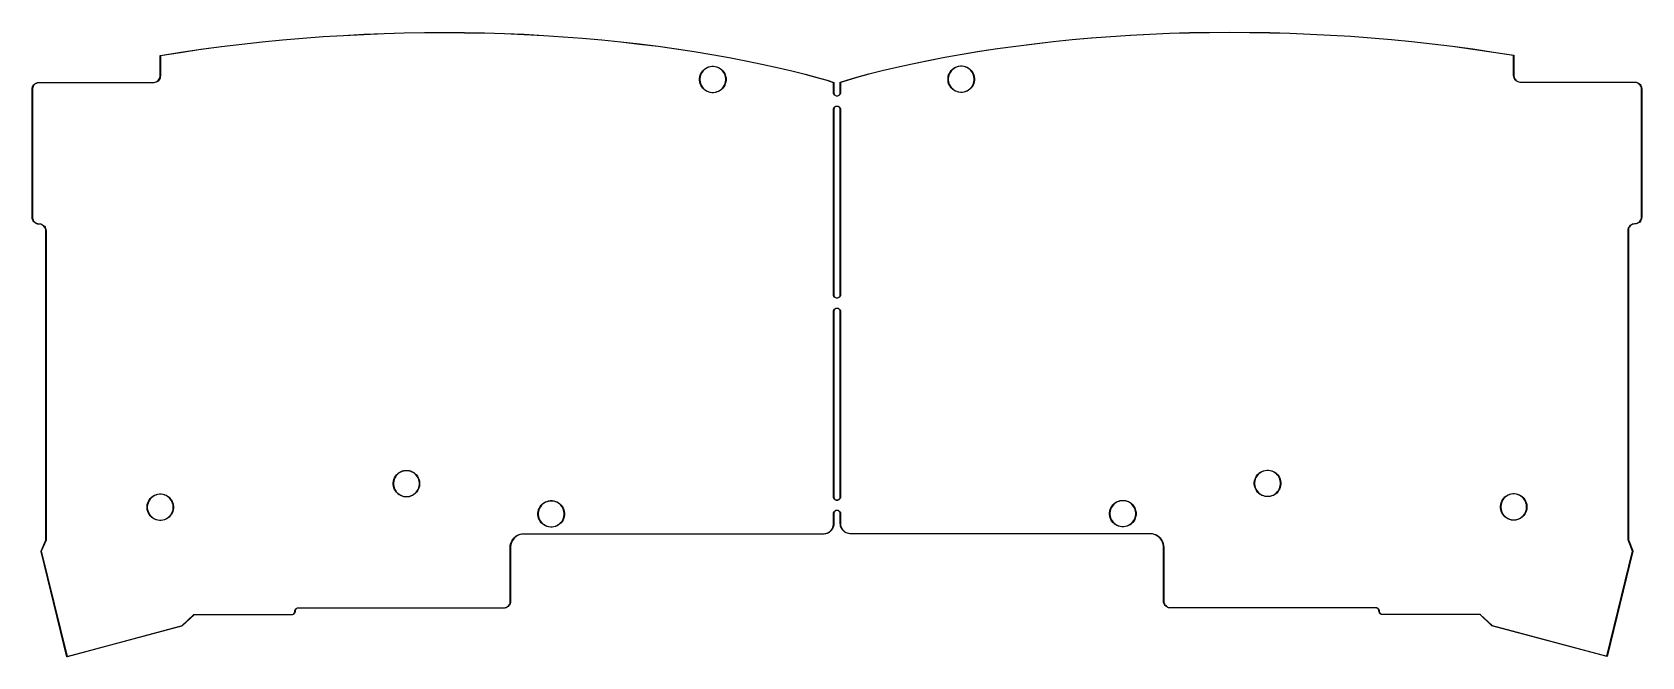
# Model space of a CAD drawing. Extents: x 5.8 to 16.4, y -5.9 to -1.8.
import ezdxf

# ---------------------------------------------------------------- set-up
doc = ezdxf.new("R2010")
doc.units = 0
doc.header["$MEASUREMENT"] = 0
doc.layers.add('BLACK', color=7, linetype='CONTINUOUS')

msp = doc.modelspace()

# ---------------------------------------------------------------- linework, layer by layer
at = {"layer": 'BLACK', "linetype": 'CONTINUOUS'}
for p, q in [((8.094, -1.813), (8.228, -1.81)), ((8.228, -1.81), (8.361, -1.807)), ((8.361, -1.809), (8.228, -1.812)), ((8.228, -1.81), (8.228, -1.81)), ((8.228, -1.81), (8.228, -1.81)), ((8.361, -1.807), (8.361, -1.807)), ((8.361, -1.807), (8.361, -1.807)), ((8.361, -1.807), (8.494, -1.807)), ((8.494, -1.809), (8.361, -1.809)), ((8.494, -1.807), (8.494, -1.807)), ((8.494, -1.807), (8.494, -1.807)), ((8.494, -1.807), (8.626, -1.808)), ((8.626, -1.81), (8.494, -1.809)), ((8.626, -1.808), (8.626, -1.808)), ((8.626, -1.808), (8.626, -1.808)), ((8.626, -1.808), (8.758, -1.81)), ((8.758, -1.812), (8.626, -1.81)), ((13.29, -1.812), (13.421, -1.808)), ((13.421, -1.808), (13.553, -1.806)), ((13.421, -1.808), (13.421, -1.808)), ((13.421, -1.808), (13.421, -1.808)), ((13.553, -1.808), (13.421, -1.81)), ((13.553, -1.806), (13.686, -1.805)), ((13.553, -1.806), (13.553, -1.806)), ((13.553, -1.806), (13.553, -1.806)), ((13.686, -1.807), (13.553, -1.808)), ((13.686, -1.805), (13.686, -1.805)), ((13.686, -1.805), (13.686, -1.805)), ((13.686, -1.805), (13.819, -1.806)), ((13.819, -1.808), (13.686, -1.807)), ((13.819, -1.806), (13.819, -1.806)), ((13.819, -1.806), (13.819, -1.806)), ((13.819, -1.806), (13.952, -1.808)), ((13.952, -1.81), (13.819, -1.808)), ((13.952, -1.808), (13.952, -1.808)), ((13.952, -1.808), (13.952, -1.808)), ((13.952, -1.808), (14.086, -1.812)), ((14.085, -1.814), (13.952, -1.81)), ((6.883, -1.918), (7.018, -1.9)), ((7.018, -1.902), (6.884, -1.92)), ((7.018, -1.9), (7.153, -1.884)), ((7.153, -1.886), (7.018, -1.902)), ((7.018, -1.9), (7.018, -1.9)), ((7.018, -1.9), (7.018, -1.9)), ((7.153, -1.884), (7.288, -1.869)), ((7.288, -1.871), (7.153, -1.886)), ((7.153, -1.884), (7.153, -1.884)), ((7.153, -1.884), (7.153, -1.884)), ((7.288, -1.869), (7.423, -1.856)), ((7.423, -1.858), (7.288, -1.871)), ((7.288, -1.869), (7.288, -1.869)), ((7.288, -1.869), (7.288, -1.869)), ((7.423, -1.856), (7.557, -1.844)), ((7.557, -1.846), (7.423, -1.858)), ((7.423, -1.856), (7.423, -1.856)), ((7.423, -1.856), (7.423, -1.856)), ((7.557, -1.844), (7.692, -1.834)), ((7.692, -1.836), (7.557, -1.846)), ((7.557, -1.844), (7.557, -1.844)), ((7.557, -1.844), (7.557, -1.844)), ((7.692, -1.834), (7.826, -1.826)), ((7.826, -1.828), (7.692, -1.836)), ((7.692, -1.834), (7.692, -1.834)), ((7.692, -1.834), (7.692, -1.834)), ((7.826, -1.826), (7.96, -1.819)), ((7.96, -1.821), (7.826, -1.828)), ((7.826, -1.826), (7.826, -1.826)), ((7.826, -1.826), (7.826, -1.826)), ((7.96, -1.819), (8.094, -1.813)), ((8.094, -1.815), (7.96, -1.821)), ((7.96, -1.819), (7.96, -1.819)), ((7.96, -1.819), (7.96, -1.819)), ((8.228, -1.812), (8.094, -1.815)), ((8.094, -1.813), (8.094, -1.813)), ((8.094, -1.813), (8.094, -1.813)), ((8.758, -1.81), (8.758, -1.81)), ((8.758, -1.81), (8.758, -1.81)), ((8.758, -1.81), (8.89, -1.814)), ((8.89, -1.816), (8.758, -1.812)), ((8.89, -1.814), (8.89, -1.814)), ((8.89, -1.814), (8.89, -1.814)), ((8.89, -1.814), (9.02, -1.819)), ((9.02, -1.821), (8.89, -1.816)), ((9.02, -1.819), (9.02, -1.819)), ((9.02, -1.819), (9.02, -1.819)), ((9.02, -1.819), (9.15, -1.826)), ((9.15, -1.828), (9.02, -1.821)), ((9.15, -1.826), (9.15, -1.826)), ((9.15, -1.826), (9.15, -1.826)), ((9.15, -1.826), (9.279, -1.835)), ((9.279, -1.837), (9.15, -1.828)), ((9.279, -1.835), (9.279, -1.835)), ((9.279, -1.835), (9.279, -1.835)), ((9.279, -1.835), (9.407, -1.845)), ((9.407, -1.847), (9.279, -1.837)), ((9.407, -1.845), (9.407, -1.845)), ((9.407, -1.845), (9.407, -1.845)), ((9.407, -1.845), (9.534, -1.856)), ((9.534, -1.858), (9.407, -1.847)), ((9.534, -1.856), (9.534, -1.856)), ((9.534, -1.856), (9.534, -1.856)), ((9.534, -1.856), (9.66, -1.869)), ((9.66, -1.871), (9.534, -1.858)), ((9.66, -1.869), (9.66, -1.869)), ((9.66, -1.869), (9.66, -1.869)), ((9.66, -1.869), (9.784, -1.883)), ((9.784, -1.885), (9.66, -1.871)), ((9.784, -1.883), (9.784, -1.883)), ((9.784, -1.883), (9.784, -1.883)), ((9.784, -1.883), (9.907, -1.898)), ((9.907, -1.9), (9.784, -1.885)), ((9.907, -1.898), (9.907, -1.898)), ((9.907, -1.898), (9.907, -1.898)), ((9.907, -1.898), (10.028, -1.915)), ((10.027, -1.917), (9.907, -1.9)), ((10.028, -1.915), (10.028, -1.915)), ((10.028, -1.915), (10.028, -1.915)), ((10.028, -1.915), (10.146, -1.933)), ((12.033, -1.931), (12.152, -1.913)), ((12.152, -1.915), (12.034, -1.933)), ((12.152, -1.913), (12.273, -1.897)), ((12.273, -1.899), (12.152, -1.915)), ((12.152, -1.913), (12.152, -1.913)), ((12.152, -1.913), (12.152, -1.913)), ((12.273, -1.897), (12.395, -1.881)), ((12.396, -1.883), (12.273, -1.899)), ((12.273, -1.897), (12.273, -1.897)), ((12.273, -1.897), (12.273, -1.897)), ((12.395, -1.881), (12.52, -1.867)), ((12.395, -1.881), (12.395, -1.881)), ((12.395, -1.881), (12.395, -1.881)), ((12.52, -1.869), (12.396, -1.883)), ((12.52, -1.867), (12.645, -1.854)), ((12.646, -1.856), (12.52, -1.869)), ((12.52, -1.867), (12.52, -1.867)), ((12.52, -1.867), (12.52, -1.867)), ((12.645, -1.854), (12.772, -1.843)), ((12.645, -1.854), (12.645, -1.854)), ((12.645, -1.854), (12.645, -1.854)), ((12.773, -1.845), (12.646, -1.856)), ((12.772, -1.843), (12.9, -1.833)), ((12.772, -1.843), (12.772, -1.843)), ((12.772, -1.843), (12.772, -1.843)), ((12.901, -1.835), (12.773, -1.845)), ((12.9, -1.833), (13.029, -1.824)), ((12.9, -1.833), (12.9, -1.833)), ((12.9, -1.833), (12.9, -1.833)), ((13.03, -1.826), (12.901, -1.835)), ((13.029, -1.824), (13.159, -1.817)), ((13.029, -1.824), (13.029, -1.824)), ((13.029, -1.824), (13.029, -1.824)), ((13.159, -1.819), (13.03, -1.826)), ((13.159, -1.817), (13.29, -1.812)), ((13.29, -1.814), (13.159, -1.819)), ((13.159, -1.817), (13.159, -1.817)), ((13.159, -1.817), (13.159, -1.817)), ((13.421, -1.81), (13.29, -1.814)), ((13.29, -1.812), (13.29, -1.812)), ((13.29, -1.812), (13.29, -1.812)), ((14.219, -1.819), (14.085, -1.814)), ((14.086, -1.812), (14.086, -1.812)), ((14.086, -1.812), (14.086, -1.812)), ((14.086, -1.812), (14.219, -1.817)), ((14.219, -1.817), (14.219, -1.817)), ((14.219, -1.817), (14.219, -1.817)), ((14.219, -1.817), (14.354, -1.824)), ((14.353, -1.826), (14.219, -1.819)), ((14.488, -1.834), (14.353, -1.826)), ((14.354, -1.824), (14.354, -1.824)), ((14.354, -1.824), (14.354, -1.824)), ((14.354, -1.824), (14.488, -1.832)), ((14.488, -1.832), (14.488, -1.832)), ((14.488, -1.832), (14.488, -1.832)), ((14.488, -1.832), (14.622, -1.842)), ((14.622, -1.844), (14.488, -1.834)), ((14.622, -1.842), (14.622, -1.842)), ((14.622, -1.842), (14.622, -1.842)), ((14.622, -1.842), (14.757, -1.854)), ((14.757, -1.856), (14.622, -1.844)), ((14.757, -1.854), (14.757, -1.854)), ((14.757, -1.854), (14.757, -1.854)), ((14.757, -1.854), (14.892, -1.867)), ((14.892, -1.869), (14.757, -1.856)), ((14.892, -1.867), (14.892, -1.867)), ((14.892, -1.867), (14.892, -1.867)), ((14.892, -1.867), (15.027, -1.882)), ((15.026, -1.884), (14.892, -1.869)), ((15.161, -1.9), (15.026, -1.884)), ((15.027, -1.882), (15.027, -1.882)), ((15.027, -1.882), (15.027, -1.882)), ((15.027, -1.882), (15.161, -1.898)), ((15.161, -1.898), (15.161, -1.898)), ((15.161, -1.898), (15.161, -1.898)), ((15.161, -1.898), (15.296, -1.916)), ((15.296, -1.918), (15.161, -1.9)), ((15.296, -1.916), (15.296, -1.916)), ((15.296, -1.916), (15.296, -1.916)), ((15.296, -1.916), (15.431, -1.936)), ((6.613, -1.96), (6.613, -1.959)), ((6.613, -1.959), (6.613, -1.959)), ((6.613, -1.959), (6.613, -1.959)), ((6.613, -1.959), (6.613, -1.959)), ((6.613, -1.959), (6.613, -1.959)), ((6.613, -1.959), (6.613, -1.959)), ((6.613, -1.959), (6.613, -1.959)), ((6.613, -1.959), (6.613, -1.959)), ((6.613, -1.959), (6.613, -1.959)), ((6.613, -1.959), (6.614, -1.959)), ((6.613, -2.093), (6.613, -1.96)), ((6.614, -1.959), (6.748, -1.938)), ((6.749, -1.94), (6.615, -1.96)), ((6.615, -1.96), (6.615, -2.093)), ((6.748, -1.938), (6.883, -1.918)), ((6.748, -1.938), (6.748, -1.938)), ((6.748, -1.938), (6.748, -1.938)), ((6.884, -1.92), (6.749, -1.94)), ((6.883, -1.918), (6.883, -1.918)), ((6.883, -1.918), (6.883, -1.918)), ((10.146, -1.935), (10.027, -1.917)), ((10.146, -1.933), (10.146, -1.933)), ((10.146, -1.933), (10.146, -1.933)), ((10.146, -1.933), (10.263, -1.953)), ((10.262, -1.954), (10.146, -1.935)), ((10.376, -1.975), (10.262, -1.954)), ((10.263, -1.953), (10.263, -1.953)), ((10.263, -1.953), (10.263, -1.953)), ((10.263, -1.953), (10.376, -1.973)), ((10.376, -1.973), (10.376, -1.973)), ((10.376, -1.973), (10.376, -1.973)), ((10.376, -1.973), (10.486, -1.994)), ((10.486, -1.996), (10.376, -1.975)), ((10.486, -1.994), (10.486, -1.994)), ((10.486, -1.994), (10.486, -1.994)), ((10.486, -1.994), (10.593, -2.016)), ((10.592, -2.018), (10.486, -1.996)), ((10.694, -2.04), (10.592, -2.018)), ((10.593, -2.016), (10.593, -2.016)), ((10.593, -2.016), (10.593, -2.016)), ((10.593, -2.016), (10.695, -2.038)), ((11.485, -2.036), (11.587, -2.014)), ((11.587, -2.016), (11.485, -2.038)), ((11.587, -2.014), (11.693, -1.992)), ((11.694, -1.994), (11.587, -2.016)), ((11.587, -2.014), (11.587, -2.014)), ((11.587, -2.014), (11.587, -2.014)), ((11.693, -1.992), (11.803, -1.971)), ((11.693, -1.992), (11.693, -1.992)), ((11.693, -1.992), (11.693, -1.992)), ((11.804, -1.973), (11.694, -1.994)), ((11.803, -1.971), (11.917, -1.951)), ((11.803, -1.971), (11.803, -1.971)), ((11.803, -1.971), (11.803, -1.971)), ((11.917, -1.953), (11.804, -1.973)), ((11.917, -1.951), (12.033, -1.931)), ((12.034, -1.933), (11.917, -1.953)), ((11.917, -1.951), (11.917, -1.951)), ((11.917, -1.951), (11.917, -1.951)), ((12.033, -1.931), (12.033, -1.931)), ((12.033, -1.931), (12.033, -1.931)), ((15.431, -1.938), (15.296, -1.918)), ((15.431, -1.936), (15.431, -1.936)), ((15.431, -1.936), (15.431, -1.936)), ((15.431, -1.936), (15.566, -1.957)), ((15.565, -1.959), (15.431, -1.938)), ((15.565, -2.091), (15.565, -1.959)), ((15.566, -1.957), (15.566, -1.957)), ((15.566, -1.957), (15.566, -1.957)), ((15.566, -1.957), (15.566, -1.957)), ((15.566, -1.957), (15.566, -1.957)), ((15.566, -1.957), (15.567, -1.957)), ((15.567, -1.957), (15.567, -1.957)), ((15.567, -1.957), (15.567, -1.958)), ((15.567, -1.958), (15.567, -1.958)), ((15.567, -1.958), (15.567, -1.958)), ((15.567, -1.958), (15.567, -1.958)), ((15.567, -1.958), (15.567, -2.091)), ((6.588, -2.133), (6.594, -2.129)), ((6.599, -2.128), (6.592, -2.133)), ((6.594, -2.129), (6.6, -2.124)), ((6.604, -2.123), (6.599, -2.128)), ((6.6, -2.124), (6.605, -2.118)), ((6.609, -2.116), (6.604, -2.123)), ((6.605, -2.118), (6.609, -2.112)), ((6.609, -2.112), (6.611, -2.105)), ((6.612, -2.109), (6.609, -2.116)), ((6.611, -2.105), (6.613, -2.097)), ((6.614, -2.101), (6.612, -2.109)), ((6.613, -2.097), (6.613, -2.093)), ((6.613, -2.093), (6.613, -2.093)), ((6.615, -2.093), (6.614, -2.101)), ((10.181, -2.112), (10.182, -2.1)), ((10.181, -2.123), (10.181, -2.112)), ((10.181, -2.112), (10.181, -2.112)), ((10.182, -2.134), (10.181, -2.123)), ((10.182, -2.1), (10.185, -2.089)), ((10.184, -2.101), (10.183, -2.112)), ((10.183, -2.112), (10.183, -2.123)), ((10.183, -2.123), (10.184, -2.134)), ((10.187, -2.09), (10.184, -2.101)), ((10.185, -2.089), (10.19, -2.079)), ((10.191, -2.079), (10.187, -2.09)), ((10.19, -2.079), (10.195, -2.069)), ((10.197, -2.07), (10.191, -2.079)), ((10.195, -2.069), (10.202, -2.06)), ((10.204, -2.061), (10.197, -2.07)), ((10.202, -2.06), (10.211, -2.052)), ((10.212, -2.053), (10.204, -2.061)), ((10.211, -2.052), (10.22, -2.045)), ((10.221, -2.046), (10.212, -2.053)), ((10.22, -2.045), (10.23, -2.039)), ((10.23, -2.04), (10.221, -2.046)), ((10.23, -2.039), (10.24, -2.034)), ((10.241, -2.036), (10.23, -2.04)), ((10.24, -2.034), (10.251, -2.031)), ((10.252, -2.033), (10.241, -2.036)), ((10.251, -2.031), (10.263, -2.03)), ((10.263, -2.032), (10.252, -2.033)), ((10.263, -2.03), (10.274, -2.03)), ((10.274, -2.032), (10.263, -2.032)), ((10.274, -2.03), (10.285, -2.031)), ((10.285, -2.033), (10.274, -2.032)), ((10.285, -2.031), (10.296, -2.034)), ((10.296, -2.036), (10.285, -2.033)), ((10.296, -2.034), (10.307, -2.039)), ((10.306, -2.04), (10.296, -2.036)), ((10.316, -2.046), (10.306, -2.04)), ((10.307, -2.039), (10.317, -2.045)), ((10.325, -2.053), (10.316, -2.046)), ((10.317, -2.045), (10.326, -2.052)), ((10.333, -2.061), (10.325, -2.053)), ((10.326, -2.052), (10.334, -2.06)), ((10.34, -2.07), (10.333, -2.061)), ((10.334, -2.06), (10.341, -2.069)), ((10.345, -2.079), (10.34, -2.07)), ((10.341, -2.069), (10.347, -2.079)), ((10.35, -2.09), (10.345, -2.079)), ((10.347, -2.079), (10.351, -2.089)), ((10.352, -2.101), (10.35, -2.09)), ((10.351, -2.089), (10.354, -2.1)), ((10.354, -2.112), (10.352, -2.101)), ((10.352, -2.134), (10.354, -2.123)), ((10.354, -2.1), (10.356, -2.112)), ((10.354, -2.123), (10.354, -2.112)), ((10.356, -2.123), (10.354, -2.134)), ((10.356, -2.112), (10.356, -2.123)), ((10.79, -2.063), (10.694, -2.04)), ((10.695, -2.038), (10.695, -2.038)), ((10.695, -2.038), (10.695, -2.038)), ((10.695, -2.038), (10.791, -2.061)), ((10.879, -2.085), (10.79, -2.063)), ((10.791, -2.061), (10.791, -2.061)), ((10.791, -2.061), (10.791, -2.061)), ((10.791, -2.061), (10.88, -2.083)), ((10.959, -2.107), (10.879, -2.085)), ((10.88, -2.083), (10.88, -2.083)), ((10.88, -2.083), (10.88, -2.083)), ((10.88, -2.083), (10.959, -2.105)), ((10.959, -2.105), (10.959, -2.105)), ((10.959, -2.105), (10.959, -2.105)), ((10.959, -2.105), (11.025, -2.123)), ((11.024, -2.125), (10.959, -2.107)), ((11.067, -2.139), (11.024, -2.125)), ((11.025, -2.123), (11.025, -2.123)), ((11.025, -2.123), (11.025, -2.123)), ((11.025, -2.123), (11.068, -2.137)), ((11.112, -2.135), (11.155, -2.122)), ((11.156, -2.124), (11.113, -2.137)), ((11.155, -2.122), (11.221, -2.103)), ((11.155, -2.122), (11.155, -2.122)), ((11.155, -2.122), (11.155, -2.122)), ((11.221, -2.105), (11.156, -2.124)), ((11.221, -2.103), (11.3, -2.081)), ((11.3, -2.083), (11.221, -2.105)), ((11.221, -2.103), (11.221, -2.103)), ((11.221, -2.103), (11.221, -2.103)), ((11.3, -2.081), (11.389, -2.059)), ((11.389, -2.061), (11.3, -2.083)), ((11.3, -2.081), (11.3, -2.081)), ((11.3, -2.081), (11.3, -2.081)), ((11.389, -2.059), (11.485, -2.036)), ((11.485, -2.038), (11.389, -2.061)), ((11.389, -2.059), (11.389, -2.059)), ((11.389, -2.059), (11.389, -2.059)), ((11.485, -2.036), (11.485, -2.036)), ((11.485, -2.036), (11.485, -2.036)), ((11.824, -2.11), (11.825, -2.098)), ((11.824, -2.121), (11.824, -2.11)), ((11.824, -2.11), (11.824, -2.11)), ((11.825, -2.133), (11.824, -2.121)), ((11.825, -2.098), (11.828, -2.087)), ((11.827, -2.099), (11.826, -2.11)), ((11.826, -2.11), (11.826, -2.121)), ((11.826, -2.121), (11.827, -2.132)), ((11.83, -2.088), (11.827, -2.099)), ((11.828, -2.087), (11.833, -2.077)), ((11.834, -2.078), (11.83, -2.088)), ((11.833, -2.077), (11.838, -2.067)), ((11.84, -2.068), (11.834, -2.078)), ((11.838, -2.067), (11.845, -2.058)), ((11.847, -2.059), (11.84, -2.068)), ((11.845, -2.058), (11.854, -2.05)), ((11.855, -2.051), (11.847, -2.059)), ((11.854, -2.05), (11.863, -2.043)), ((11.864, -2.044), (11.855, -2.051)), ((11.863, -2.043), (11.873, -2.037)), ((11.873, -2.039), (11.864, -2.044)), ((11.873, -2.037), (11.883, -2.033)), ((11.884, -2.034), (11.873, -2.039)), ((11.883, -2.033), (11.894, -2.03)), ((11.895, -2.031), (11.884, -2.034)), ((11.894, -2.03), (11.906, -2.028)), ((11.906, -2.03), (11.895, -2.031)), ((11.906, -2.028), (11.917, -2.028)), ((11.917, -2.03), (11.906, -2.03)), ((11.917, -2.028), (11.928, -2.03)), ((11.928, -2.031), (11.917, -2.03)), ((11.928, -2.03), (11.939, -2.033)), ((11.939, -2.034), (11.928, -2.031)), ((11.939, -2.033), (11.95, -2.037)), ((11.949, -2.039), (11.939, -2.034)), ((11.959, -2.044), (11.949, -2.039)), ((11.95, -2.037), (11.96, -2.043)), ((11.968, -2.051), (11.959, -2.044)), ((11.96, -2.043), (11.969, -2.05)), ((11.976, -2.059), (11.968, -2.051)), ((11.969, -2.05), (11.977, -2.058)), ((11.983, -2.068), (11.976, -2.059)), ((11.977, -2.058), (11.984, -2.067)), ((11.988, -2.078), (11.983, -2.068)), ((11.984, -2.067), (11.99, -2.077)), ((11.993, -2.088), (11.988, -2.078)), ((11.99, -2.077), (11.994, -2.087)), ((11.995, -2.099), (11.993, -2.088)), ((11.994, -2.087), (11.997, -2.098)), ((11.997, -2.11), (11.995, -2.099)), ((11.995, -2.132), (11.997, -2.121)), ((11.997, -2.098), (11.999, -2.11)), ((11.997, -2.121), (11.997, -2.11)), ((11.999, -2.121), (11.997, -2.133)), ((11.999, -2.11), (11.999, -2.121)), ((15.566, -2.099), (15.565, -2.091)), ((15.565, -2.091), (15.565, -2.091)), ((15.568, -2.107), (15.566, -2.099)), ((15.567, -2.091), (15.567, -2.091)), ((15.567, -2.091), (15.567, -2.091)), ((15.567, -2.091), (15.567, -2.095)), ((15.567, -2.095), (15.568, -2.103)), ((15.568, -2.103), (15.571, -2.11)), ((15.571, -2.114), (15.568, -2.107)), ((15.571, -2.11), (15.575, -2.116)), ((15.575, -2.121), (15.571, -2.114)), ((15.575, -2.116), (15.579, -2.122)), ((15.581, -2.126), (15.575, -2.121)), ((15.579, -2.122), (15.585, -2.127)), ((15.588, -2.131), (15.581, -2.126)), ((15.585, -2.127), (15.592, -2.131)), ((5.767, -2.174), (5.769, -2.167)), ((5.767, -2.182), (5.767, -2.174)), ((5.767, -3.029), (5.767, -2.182)), ((5.767, -2.182), (5.767, -2.182)), ((5.769, -2.167), (5.773, -2.16)), ((5.77, -2.171), (5.769, -2.179)), ((5.769, -2.179), (5.769, -2.182)), ((5.769, -2.182), (5.769, -2.182)), ((5.769, -2.182), (5.769, -3.029)), ((5.773, -2.164), (5.77, -2.171)), ((5.773, -2.16), (5.777, -2.153)), ((5.776, -2.157), (5.773, -2.164)), ((5.781, -2.151), (5.776, -2.157)), ((5.777, -2.153), (5.783, -2.147)), ((5.787, -2.147), (5.781, -2.151)), ((5.783, -2.147), (5.789, -2.143)), ((5.794, -2.143), (5.787, -2.147)), ((5.789, -2.143), (5.797, -2.14)), ((5.801, -2.14), (5.794, -2.143)), ((5.797, -2.14), (5.804, -2.138)), ((5.808, -2.139), (5.801, -2.14)), ((5.804, -2.138), (5.812, -2.137)), ((5.812, -2.139), (5.808, -2.139)), ((5.812, -2.137), (5.812, -2.137)), ((5.812, -2.137), (6.569, -2.137)), ((6.569, -2.139), (5.812, -2.139)), ((5.812, -2.139), (5.812, -2.139)), ((5.812, -2.139), (5.812, -2.139)), ((6.569, -2.137), (6.569, -2.137)), ((6.569, -2.137), (6.569, -2.137)), ((6.569, -2.137), (6.573, -2.137)), ((6.577, -2.138), (6.569, -2.139)), ((6.569, -2.139), (6.569, -2.139)), ((6.573, -2.137), (6.581, -2.135)), ((6.585, -2.136), (6.577, -2.138)), ((6.581, -2.135), (6.588, -2.133)), ((6.592, -2.133), (6.585, -2.136)), ((10.185, -2.146), (10.182, -2.134)), ((10.184, -2.134), (10.187, -2.145)), ((10.19, -2.156), (10.185, -2.146)), ((10.187, -2.145), (10.191, -2.155)), ((10.195, -2.166), (10.19, -2.156)), ((10.191, -2.155), (10.197, -2.165)), ((10.202, -2.175), (10.195, -2.166)), ((10.197, -2.165), (10.204, -2.174)), ((10.211, -2.183), (10.202, -2.175)), ((10.204, -2.174), (10.212, -2.182)), ((10.22, -2.19), (10.211, -2.183)), ((10.212, -2.182), (10.221, -2.189)), ((10.23, -2.196), (10.22, -2.19)), ((10.221, -2.189), (10.23, -2.194)), ((10.23, -2.194), (10.241, -2.199)), ((10.24, -2.2), (10.23, -2.196)), ((10.251, -2.203), (10.24, -2.2)), ((10.241, -2.199), (10.252, -2.202)), ((10.263, -2.205), (10.251, -2.203)), ((10.252, -2.202), (10.263, -2.203)), ((10.263, -2.203), (10.274, -2.203)), ((10.274, -2.205), (10.263, -2.205)), ((10.274, -2.203), (10.285, -2.202)), ((10.285, -2.203), (10.274, -2.205)), ((10.285, -2.202), (10.296, -2.199)), ((10.296, -2.2), (10.285, -2.203)), ((10.296, -2.199), (10.306, -2.194)), ((10.307, -2.196), (10.296, -2.2)), ((10.306, -2.194), (10.316, -2.189)), ((10.317, -2.19), (10.307, -2.196)), ((10.316, -2.189), (10.325, -2.182)), ((10.326, -2.183), (10.317, -2.19)), ((10.325, -2.182), (10.333, -2.174)), ((10.334, -2.175), (10.326, -2.183)), ((10.333, -2.174), (10.34, -2.165)), ((10.341, -2.166), (10.334, -2.175)), ((10.34, -2.165), (10.345, -2.155)), ((10.347, -2.156), (10.341, -2.166)), ((10.345, -2.155), (10.35, -2.145)), ((10.351, -2.146), (10.347, -2.156)), ((10.35, -2.145), (10.352, -2.134)), ((10.354, -2.134), (10.351, -2.146)), ((11.067, -2.205), (11.067, -2.139)), ((11.067, -2.21), (11.067, -2.205)), ((11.069, -2.215), (11.067, -2.21)), ((11.068, -2.137), (11.068, -2.137)), ((11.068, -2.137), (11.068, -2.137)), ((11.068, -2.137), (11.068, -2.137)), ((11.068, -2.137), (11.068, -2.137)), ((11.068, -2.137), (11.068, -2.137)), ((11.068, -2.137), (11.068, -2.137)), ((11.068, -2.137), (11.069, -2.138)), ((11.069, -2.138), (11.069, -2.138)), ((11.069, -2.138), (11.069, -2.138)), ((11.069, -2.138), (11.069, -2.138)), ((11.069, -2.138), (11.069, -2.205)), ((11.069, -2.205), (11.069, -2.207)), ((11.069, -2.207), (11.07, -2.212)), ((11.072, -2.22), (11.069, -2.215)), ((11.07, -2.212), (11.072, -2.217)), ((11.072, -2.217), (11.076, -2.221)), ((11.077, -2.224), (11.072, -2.22)), ((11.076, -2.221), (11.08, -2.224)), ((11.082, -2.226), (11.077, -2.224)), ((11.08, -2.224), (11.085, -2.225)), ((11.087, -2.228), (11.082, -2.226)), ((11.085, -2.225), (11.09, -2.226)), ((11.093, -2.228), (11.087, -2.228)), ((11.09, -2.226), (11.095, -2.225)), ((11.098, -2.226), (11.093, -2.228)), ((11.095, -2.225), (11.1, -2.224)), ((11.103, -2.224), (11.098, -2.226)), ((11.1, -2.224), (11.104, -2.221)), ((11.107, -2.22), (11.103, -2.224)), ((11.104, -2.221), (11.107, -2.217)), ((11.107, -2.217), (11.11, -2.212)), ((11.11, -2.215), (11.107, -2.22)), ((11.11, -2.212), (11.111, -2.207)), ((11.112, -2.21), (11.11, -2.215)), ((11.111, -2.136), (11.111, -2.135)), ((11.111, -2.135), (11.111, -2.135)), ((11.111, -2.135), (11.112, -2.135)), ((11.111, -2.205), (11.111, -2.136)), ((11.111, -2.136), (11.111, -2.136)), ((11.111, -2.136), (11.111, -2.136)), ((11.111, -2.136), (11.111, -2.136)), ((11.111, -2.136), (11.111, -2.136)), ((11.111, -2.207), (11.111, -2.205)), ((11.112, -2.135), (11.112, -2.135)), ((11.112, -2.135), (11.112, -2.135)), ((11.112, -2.135), (11.112, -2.135)), ((11.113, -2.205), (11.112, -2.21)), ((11.113, -2.137), (11.113, -2.205)), ((11.828, -2.144), (11.825, -2.133)), ((11.827, -2.132), (11.83, -2.143)), ((11.833, -2.154), (11.828, -2.144)), ((11.83, -2.143), (11.834, -2.153)), ((11.838, -2.164), (11.833, -2.154)), ((11.834, -2.153), (11.84, -2.163)), ((11.845, -2.173), (11.838, -2.164)), ((11.84, -2.163), (11.847, -2.172)), ((11.854, -2.181), (11.845, -2.173)), ((11.847, -2.172), (11.855, -2.18)), ((11.863, -2.188), (11.854, -2.181)), ((11.855, -2.18), (11.864, -2.187)), ((11.873, -2.194), (11.863, -2.188)), ((11.864, -2.187), (11.873, -2.192)), ((11.873, -2.192), (11.884, -2.197)), ((11.883, -2.198), (11.873, -2.194)), ((11.894, -2.201), (11.883, -2.198)), ((11.884, -2.197), (11.895, -2.2)), ((11.906, -2.203), (11.894, -2.201)), ((11.895, -2.2), (11.906, -2.201)), ((11.906, -2.201), (11.917, -2.201)), ((11.917, -2.203), (11.906, -2.203)), ((11.917, -2.201), (11.928, -2.2)), ((11.928, -2.201), (11.917, -2.203)), ((11.928, -2.2), (11.939, -2.197)), ((11.939, -2.198), (11.928, -2.201)), ((11.939, -2.197), (11.949, -2.192)), ((11.95, -2.194), (11.939, -2.198)), ((11.949, -2.192), (11.959, -2.187)), ((11.96, -2.188), (11.95, -2.194)), ((11.959, -2.187), (11.968, -2.18)), ((11.969, -2.181), (11.96, -2.188)), ((11.968, -2.18), (11.976, -2.172)), ((11.977, -2.173), (11.969, -2.181)), ((11.976, -2.172), (11.983, -2.163)), ((11.984, -2.164), (11.977, -2.173)), ((11.983, -2.163), (11.988, -2.153)), ((11.99, -2.154), (11.984, -2.164)), ((11.988, -2.153), (11.993, -2.143)), ((11.994, -2.144), (11.99, -2.154)), ((11.993, -2.143), (11.995, -2.132)), ((11.997, -2.133), (11.994, -2.144)), ((15.595, -2.134), (15.588, -2.131)), ((15.592, -2.131), (15.599, -2.134)), ((15.602, -2.136), (15.595, -2.134)), ((15.599, -2.134), (15.607, -2.135)), ((15.61, -2.137), (15.602, -2.136)), ((15.607, -2.135), (15.61, -2.135)), ((15.61, -2.135), (15.61, -2.135)), ((15.61, -2.135), (16.367, -2.135)), ((16.367, -2.137), (15.61, -2.137)), ((15.61, -2.137), (15.61, -2.137)), ((15.61, -2.137), (15.61, -2.137)), ((16.367, -2.135), (16.375, -2.136)), ((16.371, -2.137), (16.367, -2.137)), ((16.367, -2.137), (16.367, -2.137)), ((16.367, -2.137), (16.367, -2.137)), ((16.379, -2.138), (16.371, -2.137)), ((16.375, -2.136), (16.383, -2.138)), ((16.386, -2.141), (16.379, -2.138)), ((16.383, -2.138), (16.39, -2.141)), ((16.393, -2.145), (16.386, -2.141)), ((16.39, -2.141), (16.397, -2.146)), ((16.398, -2.15), (16.393, -2.145)), ((16.397, -2.146), (16.402, -2.151)), ((16.403, -2.155), (16.398, -2.15)), ((16.402, -2.151), (16.407, -2.158)), ((16.407, -2.162), (16.403, -2.155)), ((16.407, -2.158), (16.41, -2.165)), ((16.41, -2.169), (16.407, -2.162)), ((16.41, -2.165), (16.412, -2.173)), ((16.411, -2.177), (16.41, -2.169)), ((16.411, -2.18), (16.411, -2.177)), ((16.411, -3.027), (16.411, -2.18)), ((16.411, -2.18), (16.411, -2.18)), ((16.411, -2.18), (16.411, -2.18)), ((16.412, -2.173), (16.413, -2.18)), ((16.413, -2.18), (16.413, -2.18)), ((16.413, -2.18), (16.413, -3.027)), ((11.067, -2.31), (11.069, -2.305)), ((11.067, -2.316), (11.067, -2.31)), ((11.067, -3.541), (11.067, -2.316)), ((11.069, -2.305), (11.072, -2.301)), ((11.07, -2.308), (11.069, -2.313)), ((11.069, -2.313), (11.069, -2.316)), ((11.069, -2.316), (11.069, -3.541)), ((11.072, -2.304), (11.07, -2.308)), ((11.072, -2.301), (11.077, -2.297)), ((11.076, -2.3), (11.072, -2.304)), ((11.08, -2.297), (11.076, -2.3)), ((11.077, -2.297), (11.082, -2.294)), ((11.085, -2.295), (11.08, -2.297)), ((11.082, -2.294), (11.087, -2.293)), ((11.09, -2.295), (11.085, -2.295)), ((11.087, -2.293), (11.093, -2.293)), ((11.095, -2.295), (11.09, -2.295)), ((11.093, -2.293), (11.098, -2.294)), ((11.1, -2.297), (11.095, -2.295)), ((11.098, -2.294), (11.103, -2.297)), ((11.104, -2.3), (11.1, -2.297)), ((11.103, -2.297), (11.107, -2.301)), ((11.107, -2.304), (11.104, -2.3)), ((11.107, -2.301), (11.11, -2.305)), ((11.11, -2.308), (11.107, -2.304)), ((11.11, -2.305), (11.112, -2.31)), ((11.111, -2.313), (11.11, -2.308)), ((11.111, -2.316), (11.111, -2.313)), ((11.111, -3.541), (11.111, -2.316)), ((11.112, -2.31), (11.113, -2.316)), ((11.113, -2.316), (11.113, -3.541)), ((5.767, -3.036), (5.767, -3.029)), ((5.767, -3.029), (5.767, -3.029)), ((5.769, -3.044), (5.767, -3.036)), ((5.769, -3.029), (5.769, -3.029)), ((5.769, -3.029), (5.769, -3.032)), ((5.769, -3.032), (5.77, -3.04)), ((5.773, -3.051), (5.769, -3.044)), ((5.77, -3.04), (5.773, -3.047)), ((5.773, -3.047), (5.776, -3.054)), ((5.777, -3.058), (5.773, -3.051)), ((5.776, -3.054), (5.781, -3.059)), ((5.783, -3.063), (5.777, -3.058)), ((5.781, -3.059), (5.787, -3.064)), ((5.789, -3.068), (5.783, -3.063)), ((5.787, -3.064), (5.794, -3.068)), ((5.797, -3.071), (5.789, -3.068)), ((5.794, -3.068), (5.801, -3.071)), ((5.804, -3.073), (5.797, -3.071)), ((5.801, -3.071), (5.808, -3.072)), ((5.812, -3.074), (5.804, -3.073)), ((5.808, -3.072), (5.812, -3.072)), ((5.812, -3.072), (5.812, -3.072)), ((5.812, -3.072), (5.812, -3.072)), ((5.812, -3.072), (5.82, -3.073)), ((5.816, -3.074), (5.812, -3.074)), ((5.812, -3.074), (5.812, -3.074)), ((5.812, -3.074), (5.812, -3.074)), ((5.823, -3.075), (5.816, -3.074)), ((5.82, -3.073), (5.828, -3.075)), ((5.831, -3.078), (5.823, -3.075)), ((5.828, -3.075), (5.835, -3.078)), ((5.837, -3.082), (5.831, -3.078)), ((5.835, -3.078), (5.841, -3.083)), ((5.843, -3.087), (5.837, -3.082)), ((5.841, -3.083), (5.847, -3.088)), ((5.848, -3.093), (5.843, -3.087)), ((16.328, -3.093), (16.333, -3.087)), ((16.337, -3.085), (16.332, -3.091)), ((16.333, -3.087), (16.338, -3.081)), ((16.342, -3.08), (16.337, -3.085)), ((16.338, -3.081), (16.345, -3.076)), ((16.349, -3.076), (16.342, -3.08)), ((16.345, -3.076), (16.352, -3.073)), ((16.356, -3.074), (16.349, -3.076)), ((16.352, -3.073), (16.36, -3.071)), ((16.364, -3.072), (16.356, -3.074)), ((16.36, -3.071), (16.367, -3.07)), ((16.367, -3.072), (16.364, -3.072)), ((16.367, -3.07), (16.367, -3.07)), ((16.367, -3.07), (16.367, -3.07)), ((16.367, -3.07), (16.367, -3.07)), ((16.367, -3.07), (16.367, -3.07)), ((16.367, -3.07), (16.371, -3.07)), ((16.375, -3.072), (16.367, -3.072)), ((16.367, -3.072), (16.367, -3.072)), ((16.367, -3.072), (16.367, -3.072)), ((16.367, -3.072), (16.367, -3.072)), ((16.367, -3.072), (16.367, -3.072)), ((16.367, -3.072), (16.367, -3.072)), ((16.367, -3.072), (16.367, -3.072)), ((16.371, -3.07), (16.379, -3.069)), ((16.383, -3.069), (16.375, -3.072)), ((16.379, -3.069), (16.386, -3.066)), ((16.39, -3.066), (16.383, -3.069)), ((16.386, -3.066), (16.393, -3.063)), ((16.397, -3.062), (16.39, -3.066)), ((16.393, -3.063), (16.398, -3.058)), ((16.402, -3.056), (16.397, -3.062)), ((16.398, -3.058), (16.403, -3.052)), ((16.407, -3.049), (16.402, -3.056)), ((16.403, -3.052), (16.407, -3.045)), ((16.407, -3.045), (16.41, -3.038)), ((16.41, -3.042), (16.407, -3.049)), ((16.41, -3.038), (16.411, -3.031)), ((16.412, -3.035), (16.41, -3.042)), ((16.411, -3.031), (16.411, -3.027)), ((16.413, -3.027), (16.412, -3.035)), ((5.847, -3.088), (5.852, -3.095)), ((5.852, -3.099), (5.848, -3.093)), ((5.852, -3.095), (5.855, -3.102)), ((5.854, -3.106), (5.852, -3.099)), ((5.856, -3.114), (5.854, -3.106)), ((5.855, -3.102), (5.857, -3.11)), ((5.856, -3.118), (5.856, -3.114)), ((5.856, -5.163), (5.856, -3.118)), ((5.856, -3.118), (5.856, -3.118)), ((5.857, -3.11), (5.858, -3.118)), ((5.858, -3.118), (5.858, -3.118)), ((5.858, -3.118), (5.858, -5.163)), ((16.322, -3.116), (16.323, -3.108)), ((16.322, -5.161), (16.322, -3.116)), ((16.323, -3.108), (16.325, -3.1)), ((16.325, -3.104), (16.324, -3.112)), ((16.324, -3.112), (16.324, -3.116)), ((16.324, -3.116), (16.324, -5.161)), ((16.325, -3.1), (16.328, -3.093)), ((16.328, -3.097), (16.325, -3.104)), ((16.332, -3.091), (16.328, -3.097)), ((11.067, -3.546), (11.067, -3.541)), ((11.069, -3.552), (11.067, -3.546)), ((11.069, -3.541), (11.069, -3.543)), ((11.069, -3.543), (11.07, -3.548)), ((11.072, -3.556), (11.069, -3.552)), ((11.07, -3.548), (11.072, -3.553)), ((11.072, -3.553), (11.076, -3.557)), ((11.077, -3.56), (11.072, -3.556)), ((11.076, -3.557), (11.08, -3.56)), ((11.082, -3.562), (11.077, -3.56)), ((11.08, -3.56), (11.085, -3.562)), ((11.087, -3.564), (11.082, -3.562)), ((11.085, -3.562), (11.09, -3.562)), ((11.093, -3.564), (11.087, -3.564)), ((11.09, -3.562), (11.095, -3.562)), ((11.098, -3.562), (11.093, -3.564)), ((11.095, -3.562), (11.1, -3.56)), ((11.103, -3.56), (11.098, -3.562)), ((11.1, -3.56), (11.104, -3.557)), ((11.107, -3.556), (11.103, -3.56)), ((11.104, -3.557), (11.107, -3.553)), ((11.107, -3.553), (11.11, -3.548)), ((11.11, -3.552), (11.107, -3.556)), ((11.11, -3.548), (11.111, -3.543)), ((11.112, -3.546), (11.11, -3.552)), ((11.111, -3.543), (11.111, -3.541)), ((11.113, -3.541), (11.112, -3.546)), ((11.067, -3.647), (11.069, -3.641)), ((11.067, -3.652), (11.067, -3.647)), ((11.067, -4.877), (11.067, -3.652)), ((11.069, -3.641), (11.072, -3.637)), ((11.07, -3.644), (11.069, -3.649)), ((11.069, -3.649), (11.069, -3.652)), ((11.069, -3.652), (11.069, -4.877)), ((11.072, -3.64), (11.07, -3.644)), ((11.072, -3.637), (11.077, -3.633)), ((11.076, -3.636), (11.072, -3.64)), ((11.08, -3.633), (11.076, -3.636)), ((11.077, -3.633), (11.082, -3.63)), ((11.085, -3.631), (11.08, -3.633)), ((11.082, -3.63), (11.087, -3.629)), ((11.09, -3.631), (11.085, -3.631)), ((11.087, -3.629), (11.093, -3.629)), ((11.095, -3.631), (11.09, -3.631)), ((11.093, -3.629), (11.098, -3.63)), ((11.1, -3.633), (11.095, -3.631)), ((11.098, -3.63), (11.103, -3.633)), ((11.104, -3.636), (11.1, -3.633)), ((11.103, -3.633), (11.107, -3.637)), ((11.107, -3.64), (11.104, -3.636)), ((11.107, -3.637), (11.11, -3.641)), ((11.11, -3.644), (11.107, -3.64)), ((11.11, -3.641), (11.112, -3.647)), ((11.111, -3.649), (11.11, -3.644)), ((11.111, -3.652), (11.111, -3.649)), ((11.111, -4.877), (11.111, -3.652)), ((11.112, -3.647), (11.113, -3.652)), ((11.113, -3.652), (11.113, -4.877)), ((8.154, -4.784), (8.156, -4.773)), ((8.154, -4.795), (8.154, -4.784)), ((8.154, -4.784), (8.154, -4.784)), ((8.156, -4.773), (8.159, -4.761)), ((8.158, -4.773), (8.156, -4.784)), ((8.156, -4.784), (8.156, -4.795)), ((8.161, -4.762), (8.158, -4.773)), ((8.159, -4.761), (8.163, -4.751)), ((8.165, -4.752), (8.161, -4.762)), ((8.163, -4.751), (8.169, -4.741)), ((8.171, -4.742), (8.165, -4.752)), ((8.169, -4.741), (8.176, -4.732)), ((8.177, -4.733), (8.171, -4.742)), ((8.176, -4.732), (8.184, -4.724)), ((8.185, -4.725), (8.177, -4.733)), ((8.184, -4.724), (8.193, -4.717)), ((8.194, -4.718), (8.185, -4.725)), ((8.193, -4.717), (8.203, -4.711)), ((8.204, -4.713), (8.194, -4.718)), ((8.203, -4.711), (8.214, -4.707)), ((8.214, -4.708), (8.204, -4.713)), ((8.214, -4.707), (8.225, -4.704)), ((8.225, -4.705), (8.214, -4.708)), ((8.225, -4.704), (8.236, -4.702)), ((8.236, -4.704), (8.225, -4.705)), ((8.236, -4.702), (8.248, -4.702)), ((8.247, -4.704), (8.236, -4.704)), ((8.259, -4.705), (8.247, -4.704)), ((8.248, -4.702), (8.259, -4.704)), ((8.259, -4.704), (8.27, -4.707)), ((8.269, -4.708), (8.259, -4.705)), ((8.28, -4.713), (8.269, -4.708)), ((8.27, -4.707), (8.281, -4.711)), ((8.29, -4.718), (8.28, -4.713)), ((8.281, -4.711), (8.291, -4.717)), ((8.298, -4.725), (8.29, -4.718)), ((8.291, -4.717), (8.3, -4.724)), ((8.306, -4.733), (8.298, -4.725)), ((8.3, -4.724), (8.308, -4.732)), ((8.313, -4.742), (8.306, -4.733)), ((8.308, -4.732), (8.315, -4.741)), ((8.319, -4.752), (8.313, -4.742)), ((8.315, -4.741), (8.32, -4.751)), ((8.323, -4.762), (8.319, -4.752)), ((8.32, -4.751), (8.325, -4.761)), ((8.326, -4.773), (8.323, -4.762)), ((8.325, -4.761), (8.328, -4.773)), ((8.328, -4.784), (8.326, -4.773)), ((8.328, -4.773), (8.329, -4.784)), ((8.328, -4.795), (8.328, -4.784)), ((8.329, -4.784), (8.329, -4.795)), ((13.85, -4.782), (13.852, -4.771)), ((13.85, -4.793), (13.85, -4.782)), ((13.85, -4.782), (13.85, -4.782)), ((13.852, -4.771), (13.855, -4.76)), ((13.854, -4.771), (13.852, -4.782)), ((13.852, -4.782), (13.852, -4.793)), ((13.856, -4.76), (13.854, -4.771)), ((13.855, -4.76), (13.859, -4.749)), ((13.861, -4.75), (13.856, -4.76)), ((13.859, -4.749), (13.865, -4.739)), ((13.866, -4.74), (13.861, -4.75)), ((13.865, -4.739), (13.872, -4.73)), ((13.873, -4.731), (13.866, -4.74)), ((13.872, -4.73), (13.88, -4.722)), ((13.881, -4.723), (13.873, -4.731)), ((13.88, -4.722), (13.889, -4.715)), ((13.89, -4.716), (13.881, -4.723)), ((13.889, -4.715), (13.899, -4.709)), ((13.9, -4.711), (13.89, -4.716)), ((13.899, -4.709), (13.91, -4.705)), ((13.91, -4.707), (13.9, -4.711)), ((13.91, -4.705), (13.921, -4.702)), ((13.921, -4.704), (13.91, -4.707)), ((13.921, -4.702), (13.932, -4.7)), ((13.932, -4.702), (13.921, -4.704)), ((13.932, -4.7), (13.943, -4.7)), ((13.943, -4.702), (13.932, -4.702)), ((13.943, -4.7), (13.955, -4.702)), ((13.954, -4.704), (13.943, -4.702)), ((13.965, -4.707), (13.954, -4.704)), ((13.955, -4.702), (13.966, -4.705)), ((13.976, -4.711), (13.965, -4.707)), ((13.966, -4.705), (13.976, -4.709)), ((13.976, -4.709), (13.986, -4.715)), ((13.985, -4.716), (13.976, -4.711)), ((13.994, -4.723), (13.985, -4.716)), ((13.986, -4.715), (13.996, -4.722)), ((14.002, -4.731), (13.994, -4.723)), ((13.996, -4.722), (14.004, -4.73)), ((14.009, -4.74), (14.002, -4.731)), ((14.004, -4.73), (14.011, -4.739)), ((14.015, -4.75), (14.009, -4.74)), ((14.011, -4.739), (14.016, -4.749)), ((14.019, -4.76), (14.015, -4.75)), ((14.016, -4.749), (14.021, -4.76)), ((14.022, -4.771), (14.019, -4.76)), ((14.021, -4.76), (14.024, -4.771)), ((14.023, -4.782), (14.022, -4.771)), ((14.023, -4.793), (14.023, -4.782)), ((14.024, -4.771), (14.025, -4.782)), ((14.025, -4.782), (14.025, -4.793)), ((6.535, -4.907), (6.541, -4.897)), ((6.541, -4.897), (6.548, -4.888)), ((6.549, -4.889), (6.542, -4.898)), ((6.548, -4.888), (6.556, -4.88)), ((6.557, -4.881), (6.549, -4.889)), ((6.556, -4.88), (6.565, -4.873)), ((6.566, -4.874), (6.557, -4.881)), ((6.565, -4.873), (6.575, -4.867)), ((6.576, -4.869), (6.566, -4.874)), ((6.575, -4.867), (6.586, -4.863)), ((6.586, -4.864), (6.576, -4.869)), ((6.586, -4.863), (6.597, -4.86)), ((6.597, -4.861), (6.586, -4.864)), ((6.597, -4.86), (6.608, -4.858)), ((6.608, -4.86), (6.597, -4.861)), ((6.608, -4.858), (6.62, -4.858)), ((6.619, -4.86), (6.608, -4.86)), ((6.631, -4.861), (6.619, -4.86)), ((6.62, -4.858), (6.631, -4.86)), ((6.631, -4.86), (6.642, -4.863)), ((6.641, -4.864), (6.631, -4.861)), ((6.652, -4.869), (6.641, -4.864)), ((6.642, -4.863), (6.653, -4.867)), ((6.661, -4.874), (6.652, -4.869)), ((6.653, -4.867), (6.662, -4.873)), ((6.67, -4.881), (6.661, -4.874)), ((6.662, -4.873), (6.672, -4.88)), ((6.678, -4.889), (6.67, -4.881)), ((6.672, -4.88), (6.68, -4.888)), ((6.685, -4.898), (6.678, -4.889)), ((6.68, -4.888), (6.687, -4.897)), ((6.687, -4.897), (6.692, -4.907)), ((8.156, -4.807), (8.154, -4.795)), ((8.156, -4.795), (8.158, -4.806)), ((8.159, -4.818), (8.156, -4.807)), ((8.158, -4.806), (8.161, -4.817)), ((8.163, -4.828), (8.159, -4.818)), ((8.161, -4.817), (8.165, -4.828)), ((8.169, -4.838), (8.163, -4.828)), ((8.165, -4.828), (8.171, -4.837)), ((8.176, -4.847), (8.169, -4.838)), ((8.171, -4.837), (8.177, -4.846)), ((8.184, -4.855), (8.176, -4.847)), ((8.177, -4.846), (8.185, -4.854)), ((8.193, -4.862), (8.184, -4.855)), ((8.185, -4.854), (8.194, -4.861)), ((8.203, -4.868), (8.193, -4.862)), ((8.194, -4.861), (8.204, -4.867)), ((8.214, -4.873), (8.203, -4.868)), ((8.204, -4.867), (8.214, -4.871)), ((8.214, -4.871), (8.225, -4.874)), ((8.225, -4.876), (8.214, -4.873)), ((8.225, -4.874), (8.236, -4.875)), ((8.236, -4.877), (8.225, -4.876)), ((8.236, -4.875), (8.247, -4.875)), ((8.248, -4.877), (8.236, -4.877)), ((8.247, -4.875), (8.259, -4.874)), ((8.259, -4.876), (8.248, -4.877)), ((8.259, -4.874), (8.269, -4.871)), ((8.27, -4.873), (8.259, -4.876)), ((8.269, -4.871), (8.28, -4.867)), ((8.281, -4.868), (8.27, -4.873)), ((8.28, -4.867), (8.29, -4.861)), ((8.291, -4.862), (8.281, -4.868)), ((8.29, -4.861), (8.298, -4.854)), ((8.3, -4.855), (8.291, -4.862)), ((8.298, -4.854), (8.306, -4.846)), ((8.308, -4.847), (8.3, -4.855)), ((8.306, -4.846), (8.313, -4.837)), ((8.315, -4.838), (8.308, -4.847)), ((8.313, -4.837), (8.319, -4.828)), ((8.32, -4.828), (8.315, -4.838)), ((8.319, -4.828), (8.323, -4.817)), ((8.325, -4.818), (8.32, -4.828)), ((8.323, -4.817), (8.326, -4.806)), ((8.328, -4.807), (8.325, -4.818)), ((8.326, -4.806), (8.328, -4.795)), ((8.329, -4.795), (8.328, -4.807)), ((11.067, -4.882), (11.067, -4.877)), ((11.069, -4.888), (11.067, -4.882)), ((11.069, -4.877), (11.069, -4.879)), ((11.069, -4.879), (11.07, -4.884)), ((11.072, -4.892), (11.069, -4.888)), ((11.07, -4.884), (11.072, -4.889)), ((11.072, -4.889), (11.076, -4.893)), ((11.077, -4.896), (11.072, -4.892)), ((11.076, -4.893), (11.08, -4.896)), ((11.082, -4.899), (11.077, -4.896)), ((11.08, -4.896), (11.085, -4.898)), ((11.095, -4.898), (11.1, -4.896)), ((11.103, -4.896), (11.098, -4.899)), ((11.1, -4.896), (11.104, -4.893)), ((11.107, -4.892), (11.103, -4.896)), ((11.104, -4.893), (11.107, -4.889)), ((11.107, -4.889), (11.11, -4.884)), ((11.11, -4.888), (11.107, -4.892)), ((11.11, -4.884), (11.111, -4.879)), ((11.112, -4.882), (11.11, -4.888)), ((11.111, -4.879), (11.111, -4.877)), ((11.113, -4.877), (11.112, -4.882)), ((13.852, -4.805), (13.85, -4.793)), ((13.852, -4.793), (13.854, -4.805)), ((13.855, -4.816), (13.852, -4.805)), ((13.854, -4.805), (13.856, -4.815)), ((13.859, -4.827), (13.855, -4.816)), ((13.856, -4.815), (13.861, -4.826)), ((13.865, -4.836), (13.859, -4.827)), ((13.861, -4.826), (13.866, -4.835)), ((13.872, -4.846), (13.865, -4.836)), ((13.866, -4.835), (13.873, -4.844)), ((13.88, -4.854), (13.872, -4.846)), ((13.873, -4.844), (13.881, -4.852)), ((13.889, -4.861), (13.88, -4.854)), ((13.881, -4.852), (13.89, -4.859)), ((13.899, -4.866), (13.889, -4.861)), ((13.89, -4.859), (13.9, -4.865)), ((13.91, -4.871), (13.899, -4.866)), ((13.9, -4.865), (13.91, -4.869)), ((13.91, -4.869), (13.921, -4.872)), ((13.921, -4.874), (13.91, -4.871)), ((13.921, -4.872), (13.932, -4.873)), ((13.932, -4.875), (13.921, -4.874)), ((13.932, -4.873), (13.943, -4.873)), ((13.943, -4.875), (13.932, -4.875)), ((13.943, -4.873), (13.954, -4.872)), ((13.955, -4.874), (13.943, -4.875)), ((13.954, -4.872), (13.965, -4.869)), ((13.966, -4.871), (13.955, -4.874)), ((13.965, -4.869), (13.976, -4.865)), ((13.976, -4.866), (13.966, -4.871)), ((13.976, -4.865), (13.985, -4.859)), ((13.986, -4.861), (13.976, -4.866)), ((13.985, -4.859), (13.994, -4.852)), ((13.996, -4.854), (13.986, -4.861)), ((13.994, -4.852), (14.002, -4.844)), ((14.004, -4.846), (13.996, -4.854)), ((14.002, -4.844), (14.009, -4.835)), ((14.011, -4.836), (14.004, -4.846)), ((14.009, -4.835), (14.015, -4.826)), ((14.016, -4.827), (14.011, -4.836)), ((14.015, -4.826), (14.019, -4.815)), ((14.021, -4.816), (14.016, -4.827)), ((14.019, -4.815), (14.022, -4.805)), ((14.024, -4.805), (14.021, -4.816)), ((14.022, -4.805), (14.023, -4.793)), ((14.025, -4.793), (14.024, -4.805)), ((15.487, -4.905), (15.493, -4.895)), ((15.494, -4.896), (15.489, -4.906)), ((15.493, -4.895), (15.5, -4.886)), ((15.501, -4.887), (15.494, -4.896)), ((15.5, -4.886), (15.508, -4.878)), ((15.509, -4.879), (15.501, -4.887)), ((15.508, -4.878), (15.517, -4.871)), ((15.518, -4.872), (15.509, -4.879)), ((15.517, -4.871), (15.527, -4.865)), ((15.528, -4.867), (15.518, -4.872)), ((15.527, -4.865), (15.538, -4.861)), ((15.538, -4.862), (15.528, -4.867)), ((15.538, -4.861), (15.549, -4.858)), ((15.549, -4.859), (15.538, -4.862)), ((15.549, -4.858), (15.56, -4.856)), ((15.56, -4.858), (15.549, -4.859)), ((15.56, -4.856), (15.572, -4.856)), ((15.571, -4.858), (15.56, -4.858)), ((15.583, -4.859), (15.571, -4.858)), ((15.572, -4.856), (15.583, -4.858)), ((15.583, -4.858), (15.594, -4.861)), ((15.593, -4.862), (15.583, -4.859)), ((15.604, -4.867), (15.593, -4.862)), ((15.594, -4.861), (15.605, -4.865)), ((15.613, -4.872), (15.604, -4.867)), ((15.605, -4.865), (15.614, -4.871)), ((15.622, -4.879), (15.613, -4.872)), ((15.614, -4.871), (15.624, -4.878)), ((15.63, -4.887), (15.622, -4.879)), ((15.624, -4.878), (15.632, -4.886)), ((15.637, -4.896), (15.63, -4.887)), ((15.632, -4.886), (15.639, -4.895)), ((15.643, -4.906), (15.637, -4.896)), ((15.639, -4.895), (15.644, -4.905)), ((6.526, -4.94), (6.528, -4.928)), ((6.526, -4.951), (6.526, -4.94)), ((6.526, -4.94), (6.526, -4.94)), ((6.528, -4.963), (6.526, -4.951)), ((6.528, -4.928), (6.531, -4.917)), ((6.53, -4.929), (6.528, -4.94)), ((6.528, -4.94), (6.528, -4.951)), ((6.528, -4.951), (6.53, -4.962)), ((6.531, -4.974), (6.528, -4.963)), ((6.533, -4.918), (6.53, -4.929)), ((6.53, -4.962), (6.533, -4.973)), ((6.531, -4.917), (6.535, -4.907)), ((6.535, -4.984), (6.531, -4.974)), ((6.537, -4.908), (6.533, -4.918)), ((6.533, -4.973), (6.537, -4.983)), ((6.541, -4.994), (6.535, -4.984)), ((6.542, -4.898), (6.537, -4.908)), ((6.537, -4.983), (6.542, -4.993)), ((6.548, -5.003), (6.541, -4.994)), ((6.542, -4.993), (6.549, -5.002)), ((6.556, -5.011), (6.548, -5.003)), ((6.549, -5.002), (6.557, -5.01)), ((6.67, -5.01), (6.678, -5.002)), ((6.68, -5.003), (6.672, -5.011)), ((6.678, -5.002), (6.685, -4.993)), ((6.687, -4.994), (6.68, -5.003)), ((6.691, -4.908), (6.685, -4.898)), ((6.685, -4.993), (6.691, -4.983)), ((6.692, -4.984), (6.687, -4.994)), ((6.695, -4.918), (6.691, -4.908)), ((6.691, -4.983), (6.695, -4.973)), ((6.692, -4.907), (6.697, -4.917)), ((6.697, -4.974), (6.692, -4.984)), ((6.698, -4.929), (6.695, -4.918)), ((6.695, -4.973), (6.698, -4.962)), ((6.697, -4.917), (6.7, -4.928)), ((6.7, -4.963), (6.697, -4.974)), ((6.699, -4.94), (6.698, -4.929)), ((6.698, -4.962), (6.699, -4.951)), ((6.699, -4.951), (6.699, -4.94)), ((6.7, -4.928), (6.701, -4.94)), ((6.701, -4.951), (6.7, -4.963)), ((6.701, -4.94), (6.701, -4.951)), ((9.112, -4.984), (9.114, -4.973)), ((9.112, -4.996), (9.112, -4.984)), ((9.112, -4.984), (9.112, -4.984)), ((9.114, -5.007), (9.112, -4.996)), ((9.114, -4.973), (9.116, -4.962)), ((9.115, -4.973), (9.114, -4.984)), ((9.114, -4.984), (9.114, -4.996)), ((9.114, -4.996), (9.115, -5.007)), ((9.118, -4.962), (9.115, -4.973)), ((9.116, -4.962), (9.121, -4.951)), ((9.122, -4.952), (9.118, -4.962)), ((9.121, -4.951), (9.127, -4.941)), ((9.128, -4.942), (9.122, -4.952)), ((9.127, -4.941), (9.134, -4.932)), ((9.135, -4.933), (9.128, -4.942)), ((9.134, -4.932), (9.142, -4.924)), ((9.143, -4.926), (9.135, -4.933)), ((9.142, -4.924), (9.151, -4.917)), ((9.152, -4.919), (9.143, -4.926)), ((9.151, -4.917), (9.161, -4.911)), ((9.161, -4.913), (9.152, -4.919)), ((9.161, -4.911), (9.171, -4.907)), ((9.172, -4.909), (9.161, -4.913)), ((9.171, -4.907), (9.182, -4.904)), ((9.183, -4.906), (9.172, -4.909)), ((9.182, -4.904), (9.194, -4.903)), ((9.194, -4.904), (9.183, -4.906)), ((9.194, -4.903), (9.205, -4.903)), ((9.205, -4.904), (9.194, -4.904)), ((9.205, -4.903), (9.217, -4.904)), ((9.216, -4.906), (9.205, -4.904)), ((9.227, -4.909), (9.216, -4.906)), ((9.217, -4.904), (9.228, -4.907)), ((9.237, -4.913), (9.227, -4.909)), ((9.228, -4.907), (9.238, -4.911)), ((9.247, -4.919), (9.237, -4.913)), ((9.238, -4.911), (9.248, -4.917)), ((9.256, -4.926), (9.247, -4.919)), ((9.248, -4.917), (9.257, -4.924)), ((9.264, -4.933), (9.256, -4.926)), ((9.257, -4.924), (9.265, -4.932)), ((9.271, -4.942), (9.264, -4.933)), ((9.265, -4.932), (9.272, -4.941)), ((9.276, -4.952), (9.271, -4.942)), ((9.272, -4.941), (9.278, -4.951)), ((9.281, -4.962), (9.276, -4.952)), ((9.278, -4.951), (9.282, -4.962)), ((9.284, -4.973), (9.281, -4.962)), ((9.282, -4.962), (9.285, -4.973)), ((9.285, -4.984), (9.284, -4.973)), ((9.284, -5.007), (9.285, -4.996)), ((9.285, -4.973), (9.287, -4.984)), ((9.285, -4.996), (9.285, -4.984)), ((9.287, -4.996), (9.285, -5.007)), ((9.287, -4.984), (9.287, -4.996)), ((11.067, -4.983), (11.069, -4.977)), ((11.067, -4.988), (11.067, -4.983)), ((11.067, -5.055), (11.067, -4.988)), ((11.069, -4.977), (11.072, -4.973)), ((11.07, -4.981), (11.069, -4.986)), ((11.069, -4.986), (11.069, -4.988)), ((11.069, -4.988), (11.069, -5.055)), ((11.072, -4.976), (11.07, -4.981)), ((11.072, -4.973), (11.077, -4.969)), ((11.076, -4.972), (11.072, -4.976)), ((11.08, -4.969), (11.076, -4.972)), ((11.077, -4.969), (11.082, -4.966)), ((11.085, -4.967), (11.08, -4.969)), ((11.087, -4.9), (11.082, -4.899)), ((11.082, -4.966), (11.087, -4.965)), ((11.085, -4.898), (11.09, -4.898)), ((11.09, -4.967), (11.085, -4.967)), ((11.093, -4.9), (11.087, -4.9)), ((11.087, -4.965), (11.093, -4.965)), ((11.09, -4.898), (11.095, -4.898)), ((11.095, -4.967), (11.09, -4.967)), ((11.098, -4.899), (11.093, -4.9)), ((11.093, -4.965), (11.098, -4.966)), ((11.1, -4.969), (11.095, -4.967)), ((11.098, -4.966), (11.103, -4.969)), ((11.104, -4.972), (11.1, -4.969)), ((11.103, -4.969), (11.107, -4.973)), ((11.107, -4.976), (11.104, -4.972)), ((11.107, -4.973), (11.11, -4.977)), ((11.11, -4.981), (11.107, -4.976)), ((11.11, -4.977), (11.112, -4.983)), ((11.111, -4.986), (11.11, -4.981)), ((11.111, -4.988), (11.111, -4.986)), ((11.111, -5.053), (11.111, -4.988)), ((11.112, -4.983), (11.113, -4.988)), ((11.113, -4.988), (11.113, -5.053)), ((12.893, -4.982), (12.894, -4.971)), ((12.893, -4.983), (12.893, -4.982)), ((12.893, -4.994), (12.893, -4.983)), ((12.894, -5.005), (12.893, -4.994)), ((12.894, -4.971), (12.897, -4.96)), ((12.896, -4.971), (12.895, -4.983)), ((12.895, -4.983), (12.895, -4.994)), ((12.895, -4.994), (12.896, -5.005)), ((12.899, -4.961), (12.896, -4.971)), ((12.897, -4.96), (12.902, -4.949)), ((12.903, -4.95), (12.899, -4.961)), ((12.902, -4.949), (12.907, -4.94)), ((12.909, -4.941), (12.903, -4.95)), ((12.907, -4.94), (12.914, -4.93)), ((12.916, -4.932), (12.909, -4.941)), ((12.914, -4.93), (12.922, -4.922)), ((12.924, -4.924), (12.916, -4.932)), ((12.922, -4.922), (12.932, -4.915)), ((12.933, -4.917), (12.924, -4.924)), ((12.932, -4.915), (12.941, -4.91)), ((12.942, -4.911), (12.933, -4.917)), ((12.941, -4.91), (12.952, -4.905)), ((12.953, -4.907), (12.942, -4.911)), ((12.952, -4.905), (12.963, -4.902)), ((12.963, -4.904), (12.953, -4.907)), ((12.963, -4.902), (12.974, -4.901)), ((12.975, -4.903), (12.963, -4.904)), ((12.974, -4.901), (12.986, -4.901)), ((12.986, -4.903), (12.975, -4.903)), ((12.986, -4.901), (12.997, -4.902)), ((12.997, -4.904), (12.986, -4.903)), ((12.997, -4.902), (13.008, -4.905)), ((13.008, -4.907), (12.997, -4.904)), ((13.008, -4.905), (13.019, -4.91)), ((13.018, -4.911), (13.008, -4.907)), ((13.028, -4.917), (13.018, -4.911)), ((13.019, -4.91), (13.029, -4.915)), ((13.037, -4.924), (13.028, -4.917)), ((13.029, -4.915), (13.038, -4.922)), ((13.045, -4.932), (13.037, -4.924)), ((13.038, -4.922), (13.046, -4.93)), ((13.052, -4.941), (13.045, -4.932)), ((13.046, -4.93), (13.053, -4.94)), ((13.057, -4.95), (13.052, -4.941)), ((13.053, -4.94), (13.059, -4.949)), ((13.061, -4.961), (13.057, -4.95)), ((13.059, -4.949), (13.063, -4.96)), ((13.064, -4.971), (13.061, -4.961)), ((13.063, -4.96), (13.066, -4.971)), ((13.066, -4.983), (13.064, -4.971)), ((13.064, -5.005), (13.066, -4.994)), ((13.066, -4.971), (13.068, -4.982)), ((13.066, -4.994), (13.066, -4.983)), ((13.068, -4.994), (13.066, -5.005)), ((13.068, -4.982), (13.068, -4.994)), ((15.478, -4.938), (15.48, -4.927)), ((15.478, -4.949), (15.478, -4.938)), ((15.478, -4.938), (15.478, -4.938)), ((15.48, -4.961), (15.478, -4.949)), ((15.48, -4.927), (15.483, -4.915)), ((15.482, -4.927), (15.48, -4.938)), ((15.48, -4.938), (15.48, -4.949)), ((15.48, -4.949), (15.482, -4.96)), ((15.483, -4.972), (15.48, -4.961)), ((15.485, -4.916), (15.482, -4.927)), ((15.482, -4.96), (15.485, -4.971)), ((15.483, -4.915), (15.487, -4.905)), ((15.487, -4.982), (15.483, -4.972)), ((15.489, -4.906), (15.485, -4.916)), ((15.485, -4.971), (15.489, -4.982)), ((15.493, -4.992), (15.487, -4.982)), ((15.489, -4.982), (15.494, -4.991)), ((15.5, -5.001), (15.493, -4.992)), ((15.494, -4.991), (15.501, -5)), ((15.508, -5.01), (15.5, -5.001)), ((15.501, -5), (15.509, -5.008)), ((15.622, -5.008), (15.63, -5)), ((15.632, -5.001), (15.624, -5.01)), ((15.63, -5), (15.637, -4.991)), ((15.639, -4.992), (15.632, -5.001)), ((15.637, -4.991), (15.643, -4.982)), ((15.644, -4.982), (15.639, -4.992)), ((15.647, -4.916), (15.643, -4.906)), ((15.643, -4.982), (15.647, -4.971)), ((15.644, -4.905), (15.649, -4.915)), ((15.649, -4.972), (15.644, -4.982)), ((15.65, -4.927), (15.647, -4.916)), ((15.647, -4.971), (15.65, -4.96)), ((15.649, -4.915), (15.652, -4.927)), ((15.652, -4.961), (15.649, -4.972)), ((15.651, -4.938), (15.65, -4.927)), ((15.65, -4.96), (15.651, -4.949)), ((15.651, -4.949), (15.651, -4.938)), ((15.652, -4.927), (15.653, -4.938)), ((15.653, -4.949), (15.652, -4.961)), ((15.653, -4.938), (15.653, -4.949)), ((6.565, -5.018), (6.556, -5.011)), ((6.557, -5.01), (6.566, -5.017)), ((6.575, -5.024), (6.565, -5.018)), ((6.566, -5.017), (6.576, -5.022)), ((6.586, -5.028), (6.575, -5.024)), ((6.576, -5.022), (6.586, -5.027)), ((6.586, -5.027), (6.597, -5.03)), ((6.597, -5.031), (6.586, -5.028)), ((6.597, -5.03), (6.608, -5.031)), ((6.608, -5.033), (6.597, -5.031)), ((6.608, -5.031), (6.619, -5.031)), ((6.62, -5.033), (6.608, -5.033)), ((6.619, -5.031), (6.631, -5.03)), ((6.631, -5.031), (6.62, -5.033)), ((6.631, -5.03), (6.641, -5.027)), ((6.642, -5.028), (6.631, -5.031)), ((6.641, -5.027), (6.652, -5.022)), ((6.653, -5.024), (6.642, -5.028)), ((6.652, -5.022), (6.661, -5.017)), ((6.662, -5.018), (6.653, -5.024)), ((6.661, -5.017), (6.67, -5.01)), ((6.672, -5.011), (6.662, -5.018)), ((9.116, -5.018), (9.114, -5.007)), ((9.115, -5.007), (9.118, -5.018)), ((9.121, -5.029), (9.116, -5.018)), ((9.118, -5.018), (9.122, -5.028)), ((9.127, -5.039), (9.121, -5.029)), ((9.122, -5.028), (9.128, -5.038)), ((9.134, -5.048), (9.127, -5.039)), ((9.128, -5.038), (9.135, -5.047)), ((9.142, -5.056), (9.134, -5.048)), ((9.135, -5.047), (9.143, -5.055)), ((9.151, -5.063), (9.142, -5.056)), ((9.143, -5.055), (9.152, -5.061)), ((9.161, -5.069), (9.151, -5.063)), ((9.152, -5.061), (9.161, -5.067)), ((9.161, -5.067), (9.172, -5.071)), ((9.171, -5.073), (9.161, -5.069)), ((9.182, -5.076), (9.171, -5.073)), ((9.172, -5.071), (9.183, -5.074)), ((9.194, -5.077), (9.182, -5.076)), ((9.183, -5.074), (9.194, -5.076)), ((9.194, -5.076), (9.205, -5.076)), ((9.205, -5.077), (9.194, -5.077)), ((9.205, -5.076), (9.216, -5.074)), ((9.217, -5.076), (9.205, -5.077)), ((9.216, -5.074), (9.227, -5.071)), ((9.228, -5.073), (9.217, -5.076)), ((9.227, -5.071), (9.237, -5.067)), ((9.238, -5.069), (9.228, -5.073)), ((9.237, -5.067), (9.247, -5.061)), ((9.248, -5.063), (9.238, -5.069)), ((9.247, -5.061), (9.256, -5.055)), ((9.257, -5.056), (9.248, -5.063)), ((9.256, -5.055), (9.264, -5.047)), ((9.265, -5.048), (9.257, -5.056)), ((9.264, -5.047), (9.271, -5.038)), ((9.272, -5.039), (9.265, -5.048)), ((9.271, -5.038), (9.276, -5.028)), ((9.278, -5.029), (9.272, -5.039)), ((9.276, -5.028), (9.281, -5.018)), ((9.282, -5.018), (9.278, -5.029)), ((9.281, -5.018), (9.284, -5.007)), ((9.285, -5.007), (9.282, -5.018)), ((11.032, -5.113), (11.04, -5.108)), ((11.045, -5.106), (11.037, -5.112)), ((11.04, -5.108), (11.047, -5.102)), ((11.052, -5.099), (11.045, -5.106)), ((11.047, -5.102), (11.054, -5.095)), ((11.058, -5.092), (11.052, -5.099)), ((11.054, -5.095), (11.059, -5.087)), ((11.062, -5.083), (11.058, -5.092)), ((11.059, -5.087), (11.063, -5.078)), ((11.066, -5.074), (11.062, -5.083)), ((11.063, -5.078), (11.065, -5.069)), ((11.065, -5.069), (11.067, -5.06)), ((11.068, -5.065), (11.066, -5.074)), ((11.067, -5.06), (11.067, -5.055)), ((11.069, -5.055), (11.068, -5.065)), ((11.112, -5.063), (11.111, -5.053)), ((11.111, -5.053), (11.111, -5.053)), ((11.114, -5.072), (11.112, -5.063)), ((11.113, -5.053), (11.113, -5.053)), ((11.113, -5.053), (11.113, -5.058)), ((11.113, -5.058), (11.114, -5.067)), ((11.114, -5.067), (11.117, -5.076)), ((11.117, -5.081), (11.114, -5.072)), ((11.117, -5.076), (11.121, -5.085)), ((11.122, -5.09), (11.117, -5.081)), ((11.121, -5.085), (11.126, -5.093)), ((11.128, -5.098), (11.122, -5.09)), ((11.126, -5.093), (11.132, -5.1)), ((11.134, -5.104), (11.128, -5.098)), ((11.132, -5.1), (11.139, -5.106)), ((11.142, -5.11), (11.134, -5.104)), ((11.139, -5.106), (11.147, -5.111)), ((11.151, -5.115), (11.142, -5.11)), ((12.897, -5.016), (12.894, -5.005)), ((12.896, -5.005), (12.899, -5.016)), ((12.902, -5.027), (12.897, -5.016)), ((12.899, -5.016), (12.903, -5.026)), ((12.907, -5.037), (12.902, -5.027)), ((12.903, -5.026), (12.909, -5.036)), ((12.914, -5.046), (12.907, -5.037)), ((12.909, -5.036), (12.916, -5.045)), ((12.922, -5.054), (12.914, -5.046)), ((12.916, -5.045), (12.924, -5.053)), ((12.932, -5.061), (12.922, -5.054)), ((12.924, -5.053), (12.933, -5.06)), ((12.941, -5.067), (12.932, -5.061)), ((12.933, -5.06), (12.942, -5.065)), ((12.952, -5.071), (12.941, -5.067)), ((12.942, -5.065), (12.953, -5.069)), ((12.963, -5.074), (12.952, -5.071)), ((12.953, -5.069), (12.963, -5.072)), ((12.963, -5.072), (12.975, -5.074)), ((12.974, -5.076), (12.963, -5.074)), ((12.986, -5.076), (12.974, -5.076)), ((12.975, -5.074), (12.986, -5.074)), ((12.986, -5.074), (12.997, -5.072)), ((12.997, -5.074), (12.986, -5.076)), ((12.997, -5.072), (13.008, -5.069)), ((13.008, -5.071), (12.997, -5.074)), ((13.008, -5.069), (13.018, -5.065)), ((13.019, -5.067), (13.008, -5.071)), ((13.018, -5.065), (13.028, -5.06)), ((13.029, -5.061), (13.019, -5.067)), ((13.028, -5.06), (13.037, -5.053)), ((13.038, -5.054), (13.029, -5.061)), ((13.037, -5.053), (13.045, -5.045)), ((13.046, -5.046), (13.038, -5.054)), ((13.045, -5.045), (13.052, -5.036)), ((13.053, -5.037), (13.046, -5.046)), ((13.052, -5.036), (13.057, -5.026)), ((13.059, -5.027), (13.053, -5.037)), ((13.057, -5.026), (13.061, -5.016)), ((13.063, -5.016), (13.059, -5.027)), ((13.061, -5.016), (13.064, -5.005)), ((13.066, -5.005), (13.063, -5.016)), ((15.517, -5.016), (15.508, -5.01)), ((15.509, -5.008), (15.518, -5.015)), ((15.527, -5.022), (15.517, -5.016)), ((15.518, -5.015), (15.528, -5.021)), ((15.538, -5.027), (15.527, -5.022)), ((15.528, -5.021), (15.538, -5.025)), ((15.538, -5.025), (15.549, -5.028)), ((15.549, -5.03), (15.538, -5.027)), ((15.549, -5.028), (15.56, -5.029)), ((15.56, -5.031), (15.549, -5.03)), ((15.56, -5.029), (15.571, -5.029)), ((15.572, -5.031), (15.56, -5.031)), ((15.571, -5.029), (15.583, -5.028)), ((15.583, -5.03), (15.572, -5.031)), ((15.583, -5.028), (15.593, -5.025)), ((15.594, -5.027), (15.583, -5.03)), ((15.593, -5.025), (15.604, -5.021)), ((15.605, -5.022), (15.594, -5.027)), ((15.604, -5.021), (15.613, -5.015)), ((15.614, -5.016), (15.605, -5.022)), ((15.613, -5.015), (15.622, -5.008)), ((15.624, -5.01), (15.614, -5.016)), ((5.825, -5.237), (5.856, -5.163)), ((5.858, -5.163), (5.827, -5.237)), ((5.858, -5.163), (5.858, -5.163)), ((5.858, -5.163), (5.858, -5.163)), ((8.929, -5.2), (8.931, -5.189)), ((8.929, -5.211), (8.929, -5.2)), ((8.929, -5.567), (8.929, -5.211)), ((8.929, -5.211), (8.929, -5.211)), ((8.931, -5.189), (8.935, -5.179)), ((8.932, -5.195), (8.931, -5.206)), ((8.931, -5.206), (8.931, -5.211)), ((8.931, -5.211), (8.931, -5.567)), ((8.935, -5.185), (8.932, -5.195)), ((8.935, -5.179), (8.939, -5.169)), ((8.938, -5.175), (8.935, -5.185)), ((8.943, -5.165), (8.938, -5.175)), ((8.939, -5.169), (8.945, -5.16)), ((8.949, -5.156), (8.943, -5.165)), ((8.945, -5.16), (8.951, -5.151)), ((8.956, -5.148), (8.949, -5.156)), ((8.951, -5.151), (8.959, -5.143)), ((8.964, -5.141), (8.956, -5.148)), ((8.959, -5.143), (8.968, -5.137)), ((8.973, -5.135), (8.964, -5.141)), ((8.968, -5.137), (8.977, -5.131)), ((8.983, -5.13), (8.973, -5.135)), ((8.977, -5.131), (8.987, -5.127)), ((8.993, -5.127), (8.983, -5.13)), ((8.987, -5.127), (8.997, -5.123)), ((9.003, -5.124), (8.993, -5.127)), ((8.997, -5.123), (9.008, -5.121)), ((9.013, -5.123), (9.003, -5.124)), ((9.008, -5.121), (9.019, -5.121)), ((9.019, -5.123), (9.013, -5.123)), ((9.019, -5.121), (9.019, -5.121)), ((9.019, -5.121), (9.019, -5.121)), ((9.019, -5.121), (11.001, -5.121)), ((11.001, -5.123), (9.019, -5.123)), ((9.019, -5.123), (9.019, -5.123)), ((11.001, -5.121), (11.001, -5.121)), ((11.001, -5.121), (11.001, -5.121)), ((11.001, -5.121), (11.005, -5.121)), ((11.01, -5.122), (11.001, -5.123)), ((11.001, -5.123), (11.001, -5.123)), ((11.001, -5.123), (11.001, -5.123)), ((11.005, -5.121), (11.015, -5.119)), ((11.02, -5.12), (11.01, -5.122)), ((11.015, -5.119), (11.024, -5.117)), ((11.029, -5.117), (11.02, -5.12)), ((11.024, -5.117), (11.032, -5.113)), ((11.037, -5.112), (11.029, -5.117)), ((11.147, -5.111), (11.156, -5.115)), ((11.16, -5.118), (11.151, -5.115)), ((11.156, -5.115), (11.165, -5.118)), ((11.169, -5.12), (11.16, -5.118)), ((11.165, -5.118), (11.174, -5.119)), ((11.179, -5.121), (11.169, -5.12)), ((11.174, -5.119), (11.179, -5.119)), ((11.179, -5.119), (11.179, -5.119)), ((11.179, -5.119), (13.161, -5.119)), ((13.161, -5.121), (11.179, -5.121)), ((11.179, -5.121), (11.179, -5.121)), ((11.179, -5.121), (11.179, -5.121)), ((13.161, -5.119), (13.172, -5.12)), ((13.166, -5.121), (13.161, -5.121)), ((13.177, -5.122), (13.166, -5.121)), ((13.172, -5.12), (13.182, -5.122)), ((13.187, -5.125), (13.177, -5.122)), ((13.182, -5.122), (13.193, -5.125)), ((13.197, -5.129), (13.187, -5.125)), ((13.193, -5.125), (13.203, -5.129)), ((13.206, -5.134), (13.197, -5.129)), ((13.203, -5.129), (13.212, -5.135)), ((13.215, -5.14), (13.206, -5.134)), ((13.212, -5.135), (13.221, -5.142)), ((13.223, -5.147), (13.215, -5.14)), ((13.221, -5.142), (13.228, -5.149)), ((13.23, -5.155), (13.223, -5.147)), ((13.228, -5.149), (13.235, -5.158)), ((13.236, -5.163), (13.23, -5.155)), ((13.235, -5.158), (13.241, -5.167)), ((13.241, -5.173), (13.236, -5.163)), ((13.241, -5.167), (13.245, -5.177)), ((13.245, -5.183), (13.241, -5.173)), ((13.245, -5.177), (13.248, -5.187)), ((13.248, -5.193), (13.245, -5.183)), ((13.248, -5.187), (13.25, -5.198)), ((13.249, -5.204), (13.248, -5.193)), ((13.249, -5.209), (13.249, -5.204)), ((13.249, -5.565), (13.249, -5.209)), ((13.249, -5.209), (13.249, -5.209)), ((13.25, -5.198), (13.251, -5.209)), ((13.251, -5.209), (13.251, -5.209)), ((13.251, -5.209), (13.251, -5.565)), ((16.352, -5.236), (16.322, -5.161)), ((16.322, -5.161), (16.322, -5.161)), ((16.322, -5.161), (16.322, -5.161)), ((16.324, -5.161), (16.354, -5.235)), ((5.825, -5.238), (5.825, -5.237)), ((5.825, -5.237), (5.825, -5.237)), ((5.825, -5.237), (5.825, -5.237)), ((5.825, -5.237), (5.825, -5.237)), ((5.825, -5.237), (5.825, -5.237)), ((5.825, -5.237), (5.825, -5.237)), ((5.996, -5.934), (5.825, -5.238)), ((5.827, -5.237), (5.998, -5.932)), ((16.182, -5.931), (16.352, -5.236)), ((16.354, -5.236), (16.184, -5.932)), ((16.354, -5.235), (16.354, -5.235)), ((16.354, -5.235), (16.354, -5.235)), ((16.354, -5.235), (16.354, -5.235)), ((16.354, -5.235), (16.354, -5.236)), ((16.354, -5.236), (16.354, -5.236)), ((16.354, -5.236), (16.354, -5.236)), ((7.5, -5.645), (7.503, -5.641)), ((7.503, -5.641), (7.504, -5.636)), ((7.505, -5.639), (7.503, -5.644)), ((7.504, -5.629), (7.506, -5.624)), ((7.504, -5.634), (7.504, -5.629)), ((7.504, -5.636), (7.504, -5.634)), ((7.504, -5.634), (7.504, -5.634)), ((7.506, -5.634), (7.505, -5.639)), ((7.506, -5.624), (7.509, -5.619)), ((7.507, -5.627), (7.506, -5.632)), ((7.506, -5.632), (7.506, -5.634)), ((7.506, -5.634), (7.506, -5.634)), ((7.506, -5.634), (7.506, -5.634)), ((7.509, -5.623), (7.507, -5.627)), ((7.509, -5.619), (7.512, -5.616)), ((7.512, -5.619), (7.509, -5.623)), ((7.512, -5.616), (7.517, -5.613)), ((7.515, -5.616), (7.512, -5.619)), ((7.52, -5.614), (7.515, -5.616)), ((7.517, -5.613), (7.522, -5.611)), ((7.524, -5.613), (7.52, -5.614)), ((7.522, -5.611), (7.527, -5.611)), ((7.527, -5.613), (7.524, -5.613)), ((7.527, -5.611), (7.527, -5.611)), ((7.527, -5.611), (8.885, -5.611)), ((8.885, -5.613), (7.527, -5.613)), ((7.527, -5.613), (7.527, -5.613)), ((7.527, -5.613), (7.527, -5.613)), ((8.885, -5.611), (8.885, -5.611)), ((8.885, -5.611), (8.889, -5.611)), ((8.893, -5.612), (8.885, -5.613)), ((8.885, -5.613), (8.885, -5.613)), ((8.885, -5.613), (8.885, -5.613)), ((8.885, -5.613), (8.885, -5.613)), ((8.885, -5.613), (8.885, -5.613)), ((8.889, -5.611), (8.897, -5.609)), ((8.901, -5.61), (8.893, -5.612)), ((8.897, -5.609), (8.904, -5.607)), ((8.908, -5.607), (8.901, -5.61)), ((8.904, -5.607), (8.91, -5.603)), ((8.914, -5.602), (8.908, -5.607)), ((8.91, -5.603), (8.916, -5.598)), ((8.92, -5.596), (8.914, -5.602)), ((8.916, -5.598), (8.921, -5.592)), ((8.925, -5.59), (8.92, -5.596)), ((8.921, -5.592), (8.925, -5.586)), ((8.925, -5.586), (8.927, -5.578)), ((8.928, -5.583), (8.925, -5.59)), ((8.927, -5.578), (8.929, -5.571)), ((8.93, -5.575), (8.928, -5.583)), ((8.929, -5.571), (8.929, -5.567)), ((8.931, -5.567), (8.93, -5.575)), ((8.931, -5.567), (8.931, -5.567)), ((8.931, -5.567), (8.931, -5.567)), ((13.25, -5.573), (13.249, -5.565)), ((13.249, -5.565), (13.249, -5.565)), ((13.252, -5.581), (13.25, -5.573)), ((13.251, -5.565), (13.251, -5.565)), ((13.251, -5.565), (13.251, -5.565)), ((13.251, -5.565), (13.251, -5.569)), ((13.251, -5.569), (13.252, -5.577)), ((13.252, -5.577), (13.255, -5.584)), ((13.255, -5.588), (13.252, -5.581)), ((13.255, -5.584), (13.259, -5.59)), ((13.26, -5.595), (13.255, -5.588)), ((13.259, -5.59), (13.264, -5.596)), ((13.265, -5.6), (13.26, -5.595)), ((13.264, -5.596), (13.269, -5.601)), ((13.272, -5.605), (13.265, -5.6)), ((13.269, -5.601), (13.276, -5.605)), ((13.279, -5.608), (13.272, -5.605)), ((13.276, -5.605), (13.283, -5.608)), ((13.287, -5.61), (13.279, -5.608)), ((13.283, -5.608), (13.291, -5.609)), ((13.294, -5.611), (13.287, -5.61)), ((13.291, -5.609), (13.294, -5.609)), ((13.294, -5.609), (13.294, -5.609)), ((13.294, -5.609), (14.653, -5.609)), ((14.653, -5.611), (13.294, -5.611)), ((13.294, -5.611), (13.294, -5.611)), ((13.294, -5.611), (13.294, -5.611)), ((14.653, -5.609), (14.653, -5.609)), ((14.653, -5.609), (14.653, -5.609)), ((14.653, -5.609), (14.658, -5.609)), ((14.655, -5.611), (14.653, -5.611)), ((14.66, -5.612), (14.655, -5.611)), ((14.658, -5.609), (14.663, -5.611)), ((14.664, -5.614), (14.66, -5.612)), ((14.663, -5.611), (14.667, -5.614)), ((14.668, -5.617), (14.664, -5.614)), ((14.667, -5.614), (14.671, -5.618)), ((14.671, -5.621), (14.668, -5.617)), ((14.671, -5.618), (14.674, -5.622)), ((14.673, -5.625), (14.671, -5.621)), ((14.674, -5.63), (14.673, -5.625)), ((14.674, -5.622), (14.675, -5.627)), ((14.674, -5.632), (14.674, -5.63)), ((14.674, -5.633), (14.674, -5.632)), ((14.674, -5.632), (14.674, -5.632)), ((14.674, -5.632), (14.674, -5.632)), ((14.675, -5.638), (14.674, -5.633)), ((14.674, -5.633), (14.674, -5.633)), ((14.675, -5.627), (14.676, -5.632)), ((14.677, -5.642), (14.675, -5.638)), ((14.676, -5.632), (14.676, -5.632)), ((14.676, -5.632), (14.676, -5.632)), ((14.676, -5.632), (14.676, -5.632)), ((14.676, -5.632), (14.676, -5.632)), ((14.676, -5.632), (14.676, -5.635)), ((14.676, -5.635), (14.677, -5.639)), ((14.677, -5.639), (14.679, -5.644)), ((14.679, -5.647), (14.677, -5.642)), ((6.758, -5.731), (5.997, -5.935)), ((5.998, -5.932), (6.757, -5.729)), ((6.757, -5.729), (6.836, -5.656)), ((6.837, -5.657), (6.758, -5.731)), ((6.758, -5.731), (6.758, -5.731)), ((6.758, -5.731), (6.758, -5.731)), ((6.758, -5.731), (6.758, -5.731)), ((6.758, -5.731), (6.758, -5.731)), ((6.758, -5.731), (6.758, -5.731)), ((6.758, -5.731), (6.758, -5.731)), ((6.836, -5.656), (6.836, -5.655)), ((6.836, -5.655), (6.836, -5.655)), ((6.836, -5.655), (6.836, -5.655)), ((6.836, -5.655), (6.836, -5.655)), ((6.836, -5.655), (6.836, -5.655)), ((6.836, -5.655), (6.836, -5.655)), ((6.836, -5.655), (7.482, -5.655)), ((7.482, -5.657), (6.837, -5.657)), ((7.482, -5.655), (7.482, -5.655)), ((7.482, -5.655), (7.485, -5.655)), ((7.487, -5.657), (7.482, -5.657)), ((7.482, -5.657), (7.482, -5.657)), ((7.485, -5.655), (7.489, -5.654)), ((7.492, -5.655), (7.487, -5.657)), ((7.489, -5.654), (7.494, -5.652)), ((7.497, -5.652), (7.492, -5.655)), ((7.494, -5.652), (7.497, -5.649)), ((7.497, -5.649), (7.5, -5.645)), ((7.5, -5.648), (7.497, -5.652)), ((7.503, -5.644), (7.5, -5.648)), ((14.679, -5.644), (14.682, -5.647)), ((14.683, -5.65), (14.679, -5.647)), ((14.682, -5.647), (14.686, -5.65)), ((14.687, -5.653), (14.683, -5.65)), ((14.686, -5.65), (14.69, -5.652)), ((14.692, -5.655), (14.687, -5.653)), ((14.69, -5.652), (14.695, -5.653)), ((14.697, -5.655), (14.692, -5.655)), ((14.695, -5.653), (14.697, -5.653)), ((14.697, -5.653), (14.697, -5.653)), ((14.697, -5.653), (15.343, -5.653)), ((15.343, -5.655), (14.697, -5.655)), ((14.697, -5.655), (14.697, -5.655)), ((15.343, -5.653), (15.343, -5.653)), ((15.343, -5.653), (15.343, -5.653)), ((15.343, -5.653), (15.343, -5.653)), ((15.343, -5.653), (15.344, -5.653)), ((15.422, -5.729), (15.343, -5.655)), ((15.344, -5.653), (15.344, -5.654)), ((15.344, -5.654), (15.344, -5.654)), ((15.344, -5.654), (15.423, -5.727)), ((16.183, -5.933), (15.422, -5.729)), ((15.422, -5.729), (15.422, -5.729)), ((15.422, -5.729), (15.422, -5.729)), ((15.422, -5.729), (15.422, -5.729)), ((15.422, -5.729), (15.422, -5.729)), ((15.422, -5.729), (15.422, -5.729)), ((15.422, -5.729), (15.422, -5.729)), ((15.423, -5.727), (16.182, -5.931)), ((5.997, -5.935), (5.996, -5.934)), ((5.996, -5.934), (5.996, -5.934)), ((5.996, -5.934), (5.996, -5.934)), ((5.996, -5.934), (5.996, -5.934)), ((5.996, -5.934), (5.996, -5.934)), ((5.997, -5.935), (5.997, -5.935)), ((5.997, -5.935), (5.997, -5.935)), ((5.997, -5.935), (5.997, -5.935)), ((16.184, -5.932), (16.183, -5.933)), ((16.183, -5.933), (16.183, -5.933)), ((16.183, -5.933), (16.183, -5.933)), ((16.183, -5.933), (16.183, -5.933)), ((16.183, -5.933), (16.183, -5.933)), ((16.184, -5.932), (16.184, -5.932)), ((16.184, -5.932), (16.184, -5.932)), ((16.184, -5.932), (16.184, -5.932))]:
    msp.add_line(p, q, dxfattribs=at)

doc.saveas('drawing.dxf')
